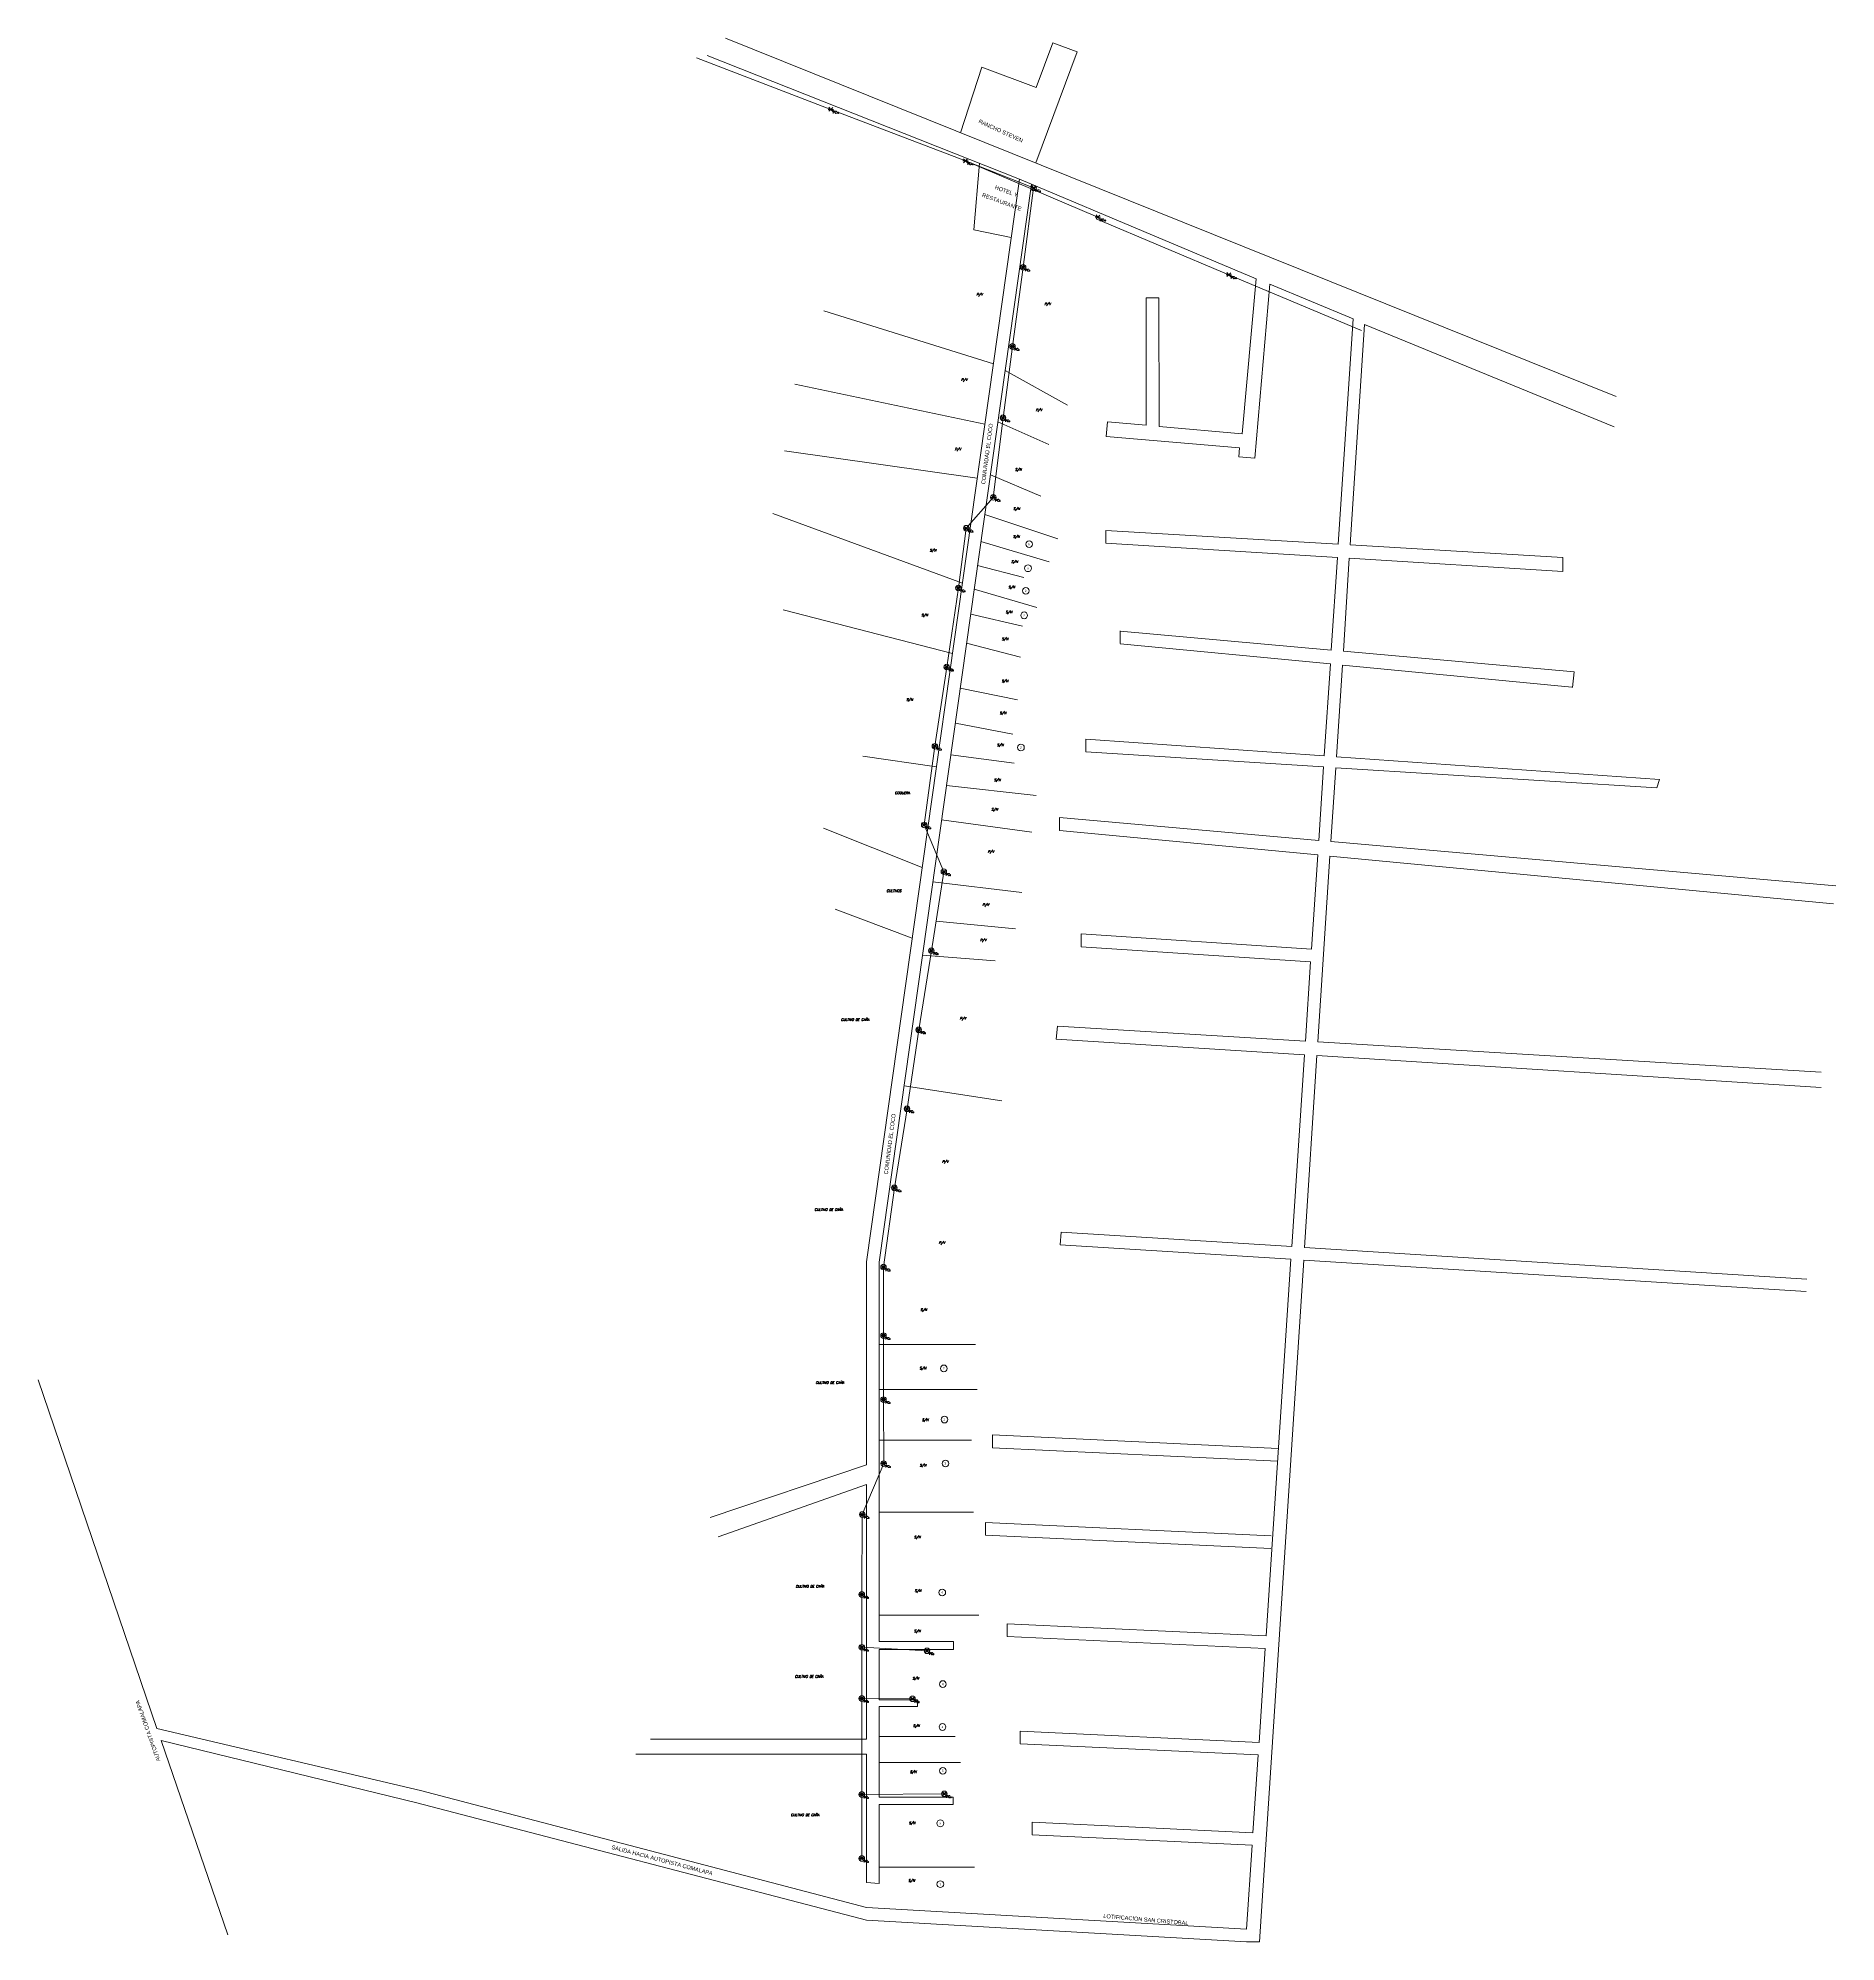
# Model space of a CAD drawing. Header units: millimetres. Extents: x 240 to 1364, y 11 to 1201.
import ezdxf
from ezdxf.enums import TextEntityAlignment as Align

# ---------------------------------------------------------------- set-up
doc = ezdxf.new("R2010")
doc.units = ezdxf.units.MM
for name, color, linetype, lineweight in [('_ADDRESSDIBUJO', 7, 'Continuous', 0), ('_HOUSECOUNT', 7, 'Continuous', 0), ('_LOTLINE', 252, 'Continuous', 0), ('_POLEPED', 7, 'Continuous', 0), ('_STRAND', 3, 'Continuous', 0)]:
    doc.layers.add(name, color=color, linetype=linetype, lineweight=lineweight)
doc.styles.add('Address', font='ITALICS.shx', dxfattribs={"height": 1.5})
doc.styles.add('ROMANS', font='romans.shx', dxfattribs={"height": 0.2})
doc.styles.get("Standard").update_dxf_attribs({"font": 'arial.ttf'})
doc.styles.add('Style-ENGINEERING', font='ENGINEERING.shx')

# ---------------------------------------------------------------- blocks, each defined once
blk = doc.blocks.new('PC8_N')
at = {"layer": '_POLEPED', "color": 1}
for p, q in [((-1.2, 1.3), (1.2, -1.3)), ((-1.2, -1.2), (1.2, 1.2)), ((-1.7, 0), (1.7, 0))]:
    blk.add_line(p, q, dxfattribs=at)
blk.add_circle((0, 0), 1.74, dxfattribs=at)
at = {"layer": '_POLEPED', "linetype": 'Continuous', "style": 'ROMANS'}
for s, height, p in [('PC', 1.39, (1.2, -2.5)), ('8', 0.732, (3.7, -2.5))]:
    blk.add_text(s, height=height, rotation=359.6478, dxfattribs=at).set_placement(p)
blk = doc.blocks.new('PC15_E')
at = {"layer": '_POLEPED', "color": 1}
for p, q in [((-1.7, 0), (0, 0)), ((-1.2, 1.3), (0, 0)), ((0, 0), (1.2, 1.2)), ((0, 0), (1.7, 0)), ((-1.2, -1.2), (0, 0)), ((0, 0), (1.2, -1.3))]:
    blk.add_line(p, q, dxfattribs=at)
at = {"layer": '_POLEPED', "linetype": 'Continuous', "style": 'ROMANS'}
for s, height, p in [('PC', 1.39, (1.2, -2.5)), ('15', 0.732, (3.7, -2.5))]:
    blk.add_text(s, height=height, rotation=359.6478, dxfattribs=at).set_placement(p)
blk = doc.blocks.new('HCRES_4')
at = {"layer": '_HOUSECOUNT', "color": 1, "linetype": 'Continuous', "lineweight": 0}
blk.add_circle((0.1, 0), 2.1, dxfattribs=at)
at = {"layer": '_HOUSECOUNT', "color": 7, "linetype": 'Continuous', "lineweight": 0, "style": 'Style-ENGINEERING'}
blk.add_text('6', height=1.35, dxfattribs=at).set_placement((0, 0), align=Align.MIDDLE_CENTER)
blk = doc.blocks.new('HCRES_10')
at = {"layer": '_HOUSECOUNT', "color": 1, "linetype": 'Continuous', "lineweight": 0}
blk.add_circle((0.1, 0), 2.1, dxfattribs=at)
at = {"layer": '_HOUSECOUNT', "color": 7, "linetype": 'Continuous', "lineweight": 0, "style": 'Style-ENGINEERING'}
blk.add_text('3', height=1.35, dxfattribs=at).set_placement((0, 0), align=Align.MIDDLE_CENTER)
blk = doc.blocks.new('HCRES_9')
at = {"layer": '_HOUSECOUNT', "color": 1, "linetype": 'Continuous', "lineweight": 0}
blk.add_circle((0.1, 0), 2.1, dxfattribs=at)
at = {"layer": '_HOUSECOUNT', "color": 7, "linetype": 'Continuous', "lineweight": 0, "style": 'Style-ENGINEERING'}
blk.add_text('2', height=1.35, dxfattribs=at).set_placement((0, 0), align=Align.MIDDLE_CENTER)
blk = doc.blocks.new('HCRES_8')
at = {"layer": '_HOUSECOUNT', "color": 1, "linetype": 'Continuous', "lineweight": 0}
blk.add_circle((0.1, 0), 2.1, dxfattribs=at)
at = {"layer": '_HOUSECOUNT', "color": 7, "linetype": 'Continuous', "lineweight": 0, "style": 'Style-ENGINEERING'}
blk.add_text('4', height=1.35, dxfattribs=at).set_placement((0, 0), align=Align.MIDDLE_CENTER)
blk = doc.blocks.new('HCRES_5')
at = {"layer": '_HOUSECOUNT', "color": 1, "linetype": 'Continuous', "lineweight": 0}
blk.add_circle((0.1, 0), 2.1, dxfattribs=at)
at = {"layer": '_HOUSECOUNT', "color": 7, "linetype": 'Continuous', "lineweight": 0, "style": 'Style-ENGINEERING'}
blk.add_text('5', height=1.35, dxfattribs=at).set_placement((0, 0), align=Align.MIDDLE_CENTER)

msp = doc.modelspace()

# ---------------------------------------------------------------- linework, layer by layer
at = {"layer": '_LOTLINE'}
for p, q in [((658.4, 1190.3), (853.6, 1113)), ((669.8, 1201.3), (1226.6, 977.2)), ((863.8, 1123.2), (889.7, 1192.6)), ((874.4, 1198.3), (863.9, 1170.3)), ((889.7, 1192.6), (874.4, 1198.3)), ((830.1, 1183), (816.8, 1142.1)), ((863.9, 1170.3), (830.1, 1183)), ((828.6, 1123), (825, 1081.5)), ((853.6, 1113), (757.9, 436.5)), ((861, 1110), (765.9, 436.2)), ((853.6, 1113), (861, 1110)), ((861, 1110), (1001.6, 1050.9)), ((825, 1081.5), (848.4, 1076.6)), ((992.7, 954), (1001.6, 1050.9)), ((1010.1, 1047.4), (1000.6, 938.7)), ((1062.1, 1025.9), (1010.1, 1047.4)), ((932.7, 959.3), (932.7, 1038.9)), ((932.7, 1038.9), (940.7, 1038.9)), ((940.7, 1038.9), (940.9, 958.6)), ((731.2, 1030.9), (837.3, 997.7)), ((1052.8, 885), (1062.1, 1025.9)), ((1069.2, 1022.2), (1060.3, 884.5)), ((1069.2, 1022.2), (1225.3, 958.3)), ((844.6, 993.6), (883.6, 971.8)), ((713.2, 985), (831.9, 959.9)), ((840.1, 961.5), (872, 947.2)), ((907.8, 952.3), (908.5, 961.4)), ((991.1, 945.1), (907.8, 952.3)), ((908.5, 961.4), (932.7, 959.3)), ((940.9, 958.6), (992.7, 954)), ((706.7, 943.4), (827.2, 926.3)), ((990.6, 939.6), (991.1, 945.1)), ((835.4, 928.4), (867, 914.9)), ((1000.6, 938.7), (990.6, 939.6)), ((699.4, 904.2), (817.9, 860.7)), ((831.9, 903.6), (877.6, 888.4)), ((907.6, 885.6), (907.6, 893.6)), ((907.6, 893.6), (1052.8, 885)), ((829.5, 886.7), (872.2, 874)), ((1052.3, 876.6), (907.6, 885.6)), ((1060.3, 884.5), (1193.1, 876.6)), ((827.4, 871.7), (856.2, 864.2)), ((1048.4, 818.8), (1052.3, 876.6)), ((1059.7, 876.2), (1056, 818.1)), ((1193.1, 867.9), (1059.7, 876.2)), ((1193.1, 867.9), (1193.1, 876.6)), ((825.3, 856.8), (864.5, 845.3)), ((705.8, 843.9), (811.7, 816.7)), ((823.1, 841.3), (855.4, 833.7)), ((820.5, 823.1), (854.3, 814.4)), ((916.6, 822.9), (916.6, 830.9)), ((916.6, 830.7), (1048.4, 818.8)), ((1047.9, 810.1), (916.6, 822.7)), ((1044.1, 752.7), (1047.9, 810.1)), ((1055.4, 809.3), (1051.7, 752.1)), ((1198.7, 795.6), (1055.4, 809.3)), ((1056, 818.1), (1200.3, 805.1)), ((1200.3, 805.1), (1199.3, 795.5)), ((816.5, 795), (852.4, 787.8)), ((813.5, 773.1), (849.5, 766.3)), ((895, 755.1), (895, 763.1)), ((895, 763.1), (1044.1, 752.7)), ((755.6, 752.4), (801.7, 745.9)), ((810.7, 753.4), (850.2, 748.1)), ((1043.6, 745.8), (895, 755.1)), ((1051.7, 752.1), (1253.6, 738)), ((1040.6, 699.8), (1043.6, 745.8)), ((1051.2, 745.3), (1048.2, 699.1)), ((1252, 732.7), (1051.2, 745.3)), ((1253.6, 738), (1252, 732.7)), ((808, 734.2), (864.1, 727.9)), ((878.6, 706.1), (878.6, 714.1)), ((878.6, 714.1), (1040.6, 699.8)), ((731.1, 707.5), (792.8, 682.9)), ((804.9, 712.7), (861.2, 705)), ((1040, 690.8), (878.6, 706.1)), ((1036.1, 631.9), (1040, 690.8)), ((1048.2, 699.1), (1363.9, 671.4)), ((1047.6, 690), (1040.1, 573.9)), ((1362.3, 660.2), (1047.6, 690)), ((799.5, 674), (855.1, 667.4)), ((738.4, 656.9), (786.5, 638.8)), ((801.4, 649.3), (851.1, 644.5)), ((892.1, 633.4), (892.1, 641.4)), ((892.1, 641.4), (1036.1, 631.9)), ((892.1, 633.4), (1035.5, 623.9)), ((793, 628.2), (838.4, 624.5)), ((1032.3, 574.4), (1035.5, 623.9)), ((876.6, 575.7), (877.3, 583.7)), ((877.3, 583.7), (1032.3, 574.4)), ((1031.7, 565.9), (876.6, 575.7)), ((1040.1, 573.9), (1354.6, 555)), ((1023.8, 446), (1031.7, 565.9)), ((1039.5, 565.4), (1031.8, 445.5)), ((1354.6, 545.4), (1039.5, 565.4)), ((781.5, 546.4), (842.6, 537.2)), ((879, 447.2), (879.6, 455.1)), ((879.6, 455.1), (1023.8, 446)), ((1023.2, 438.1), (879, 447.2)), ((1031.8, 445.5), (1345.7, 425.7)), ((757.9, 436.5), (757.9, 309.6)), ((757.9, 309.6), (757.9, 436.5)), ((765.9, 199.2), (765.9, 436.2)), ((1031.2, 437.6), (1003.5, 11.5)), ((1007.7, 202.7), (1023.2, 438.1)), ((1345.3, 417.9), (1031.2, 437.6)), ((765.9, 384.8), (826, 384.8)), ((314.5, 144.8), (240.2, 362.7)), ((765.9, 356.7), (827.1, 356.7)), ((765.9, 325), (823.5, 325)), ((836.7, 320.3), (836.7, 328.3)), ((836.7, 328.3), (1015.2, 319.9)), ((660.3, 276.8), (757.9, 309.6)), ((1014.9, 312), (836.7, 320.3)), ((665.2, 264.6), (757.9, 297.3)), ((757.9, 297.3), (757.9, 138.1)), ((757.9, 138.1), (757.9, 297.3)), ((765.9, 280.1), (824.9, 280.1)), ((832.3, 265.6), (832.3, 273.6)), ((832.3, 273.6), (1010.9, 265.2)), ((1010.6, 257.4), (832.3, 265.6)), ((765.9, 215.7), (828.2, 215.7)), ((845.9, 202.3), (845.9, 210.3)), ((845.9, 210.3), (1007.7, 202.7)), ((1007.1, 194.8), (845.9, 202.3)), ((812.4, 199.2), (765.9, 199.2)), ((765.9, 194.2), (806.9, 194.2)), ((765.9, 162.7), (765.9, 194.2)), ((806.9, 194.2), (812.4, 194.2)), ((812.4, 194.2), (812.4, 199.2)), ((1003.3, 136.1), (1007.1, 194.8)), ((789.9, 162.7), (765.9, 162.7)), ((765.9, 101.9), (765.9, 158.7)), ((765.9, 158.7), (789.9, 158.7)), ((789.9, 158.7), (789.9, 162.7)), ((314.5, 144.8), (479.2, 106)), ((854.1, 135.2), (854.1, 143.2)), ((854.1, 143.2), (1003.3, 136.1)), ((317.1, 137.3), (477, 98.3)), ((358.8, 16), (317.1, 137.3)), ((622.9, 138.1), (757.9, 138.1)), ((765.9, 139.9), (813.4, 139.9)), ((1002.7, 128.3), (854.1, 135.2)), ((613.7, 128.9), (757.9, 128.9)), ((757.9, 48.7), (757.9, 128.9)), ((757.9, 128.9), (757.9, 48.7)), ((765.9, 123.6), (816.8, 123.6)), ((999.5, 79.7), (1002.7, 128.3)), ((477, 98.3), (757.9, 25)), ((479.2, 106), (757.9, 33)), ((812.2, 101.9), (765.9, 101.9)), ((765.9, 48), (765.9, 97.4)), ((765.9, 97.4), (812.2, 97.4)), ((812.2, 97.4), (812.2, 101.9)), ((861.5, 78.3), (861.5, 86.3)), ((861.5, 86.3), (999.5, 79.7)), ((999, 71.9), (861.5, 78.3)), ((995.5, 19.5), (999, 71.9)), ((757.9, 48.7), (765.9, 48)), ((765.9, 58.1), (825.5, 58.1)), ((757.9, 33), (995.5, 19.5)), ((757.9, 25), (995.5, 11.5)), ((995.5, 11.5), (1003.5, 11.5))]:
    msp.add_line(p, q, dxfattribs=at)
at = {"layer": '_STRAND'}
for p, q in [((735.7, 1156.7), (651.7, 1189)), ((819.8, 1124.5), (735.7, 1156.7)), ((862.4, 1107.6), (819.8, 1124.5)), ((819.8, 1124.5), (902.6, 1089.4)), ((862.4, 1107.6), (855.9, 1058)), ((901.4, 1088.2), (984.4, 1053.4)), ((902.6, 1089.4), (902.6, 1089.4)), ((855.9, 1058), (849.2, 1008.5)), ((984.4, 1053.4), (1067.4, 1018.6)), ((849.2, 1008.5), (843.3, 963.9)), ((843.3, 963.9), (837.2, 914.2)), ((820.3, 895), (837.2, 914.2)), ((820.3, 895), (815.4, 857.6)), ((815.4, 857.6), (808.1, 808.2)), ((808.1, 808.2), (800.7, 758.7)), ((800.7, 758.7), (794, 709.5)), ((806.3, 680.3), (794, 709.5)), ((798.5, 630.9), (806.3, 680.3)), ((790.6, 581.5), (798.5, 630.9)), ((783.3, 532.1), (790.6, 581.5)), ((775.4, 482.7), (783.3, 532.1)), ((768.6, 433.2), (775.4, 482.7)), ((768.6, 390.4), (768.6, 433.2)), ((768.6, 350.4), (768.6, 390.4)), ((768.7, 310.4), (768.6, 350.4)), ((755.3, 278.6), (768.7, 310.5)), ((755, 228.6), (755.3, 278.6)), ((755, 195.6), (755, 228.6)), ((755, 163.6), (755, 195.6)), ((755, 195.6), (795.8, 193.4)), ((755, 103.6), (755, 163.6)), ((755, 163.6), (786.7, 163.4)), ((755, 103.6), (806.6, 104)), ((755, 103.6), (755, 63.6))]:
    msp.add_line(p, q, dxfattribs=at)

# ---------------------------------------------------------------- block references
at = {"layer": '_HOUSECOUNT'}
for name, p in [('HCRES_4', (859.5, 885)), ('HCRES_10', (858.8, 869.9)), ('HCRES_9', (857.4, 855.8)), ('HCRES_9', (856.4, 840.5)), ('HCRES_9', (854.4, 757.9)), ('HCRES_9', (806.2, 369.9)), ('HCRES_9', (806.6, 337.9)), ('HCRES_10', (807.2, 310.5)), ('HCRES_8', (805.2, 229.8)), ('HCRES_8', (805.6, 172.6)), ('HCRES_9', (805.4, 145.8)), ('HCRES_5', (805.6, 118.4)), ('HCRES_4', (804, 85.6)), ('HCRES_10', (804, 47.6))]:
    msp.add_blockref(name, p, dxfattribs=at)
at = {"layer": '_POLEPED'}
for p in [(755, 195.6), (755, 163.6), (786.7, 163.4), (755, 103.6), (806.6, 104), (755, 63.6)]:
    msp.add_blockref('PC8_N', p, dxfattribs=at)
at = {"layer": '_STRAND'}
for name, p in [('PC15_E', (735.7, 1156.7)), ('PC15_E', (819.8, 1124.5)), ('PC8_N', (862.4, 1107.6)), ('PC15_E', (902.6, 1089.4)), ('PC8_N', (855.9, 1058)), ('PC15_E', (984.4, 1053.4)), ('PC8_N', (849.2, 1008.5)), ('PC8_N', (843.3, 963.9)), ('PC8_N', (837.2, 914.2)), ('PC8_N', (820.3, 895)), ('PC8_N', (815.4, 857.6)), ('PC8_N', (808.1, 808.2)), ('PC8_N', (800.7, 758.7)), ('PC8_N', (794, 709.5)), ('PC8_N', (806.3, 680.3)), ('PC8_N', (798.5, 630.9)), ('PC8_N', (790.6, 581.5)), ('PC8_N', (783.3, 532.1)), ('PC8_N', (775.4, 482.7)), ('PC8_N', (768.6, 433.2)), ('PC8_N', (768.6, 390.4)), ('PC8_N', (768.6, 350.4)), ('PC8_N', (768.7, 310.4)), ('PC8_N', (755.3, 278.6)), ('PC8_N', (755, 228.6)), ('PC8_N', (795.8, 193.4))]:
    msp.add_blockref(name, p, dxfattribs=at)

# ---------------------------------------------------------------- texts
at = {"layer": '_ADDRESSDIBUJO'}
for s, rotation, p in [('RANCHO STEVEN', 335.5276, (827.7, 1148.3)), ('HOTEL Y ', 339.752, (837.9, 1107)), ('RESTAURANTE', 339.752, (829.9, 1102.2)), ('COMUNIDAD EL COCO', 82.6524, (832.1, 922.3)), ('COMUNIDAD EL COCO', 82.6524, (771.3, 491)), ('AUTOPISTA COMALAPA', 109.4885, (316.7, 124.9)), ('SALIDA HACIA AUTOPISTA COMALAPA', 345.2445, (598.4, 69.6)), ('LOTIFICACION SAN CRISTOBAL', 355.0632, (905.9, 26.5))]:
    msp.add_text(s, height=2.5, rotation=rotation, dxfattribs=at).set_placement(p)
at = {"layer": '_ADDRESSDIBUJO', "style": 'Address'}
for s, p in [('P/V', (826.7, 1040.3)), ('P/V', (869.2, 1034.4)), ('P/V', (817.1, 987)), ('P/V', (863.7, 968.1)), ('P/V', (813.1, 943.6)), ('S/N', (850.8, 930.9)), ('S/N', (849.7, 906.4)), ('S/N', (797.5, 880.4)), ('S/N', (849.6, 889)), ('S/N', (848.4, 873.3)), ('S/N', (846.7, 857.4)), ('S/N', (792.3, 839.9)), ('S/N', (844.9, 841.8)), ('S/N', (842.5, 825)), ('S/N', (842.4, 798.8)), ('S/N', (782.9, 787.1)), ('S/N', (841.2, 778.8)), ('S/N', (839.5, 758.8)), ('S/N', (837.7, 736.9)), ('COQUERA', (775.7, 728.8)), ('S/N', (836, 718.5)), ('P/V', (833.7, 692.1)), ('CULTIVOS', (770.5, 667.6)), ('P/V', (830.5, 658.9)), ('P/V', (828.9, 636.8)), ('CULTIVO DE CAÑA', (742, 587.1)), ('P/V', (816.3, 587.9)), ('P/V', (805.2, 498.4)), ('CULTIVO DE CAÑA', (725.5, 468.4)), ('P/V', (803.1, 447.7)), ('S/N', (791.7, 405.8)), ('S/N', (791.1, 369.3)), ('CULTIVO DE CAÑA', (726.2, 360.3)), ('S/N', (792.6, 337)), ('S/N', (791.2, 308.6)), ('S/N', (787.7, 263.7)), ('CULTIVO DE CAÑA', (713.7, 232.9)), ('S/N', (788.1, 230.2)), ('S/N', (787.7, 205)), ('CULTIVO DE CAÑA', (713.2, 176.6)), ('S/N', (786.7, 175.5)), ('S/N', (787.1, 145.8)), ('S/N', (785.1, 117)), ('CULTIVO DE CAÑA', (710.7, 90.1)), ('S/N', (784.4, 85.1)), ('S/N', (784.1, 49.1))]:
    msp.add_text(s, height=1.5, dxfattribs=at).set_placement(p)

doc.saveas('drawing.dxf')
